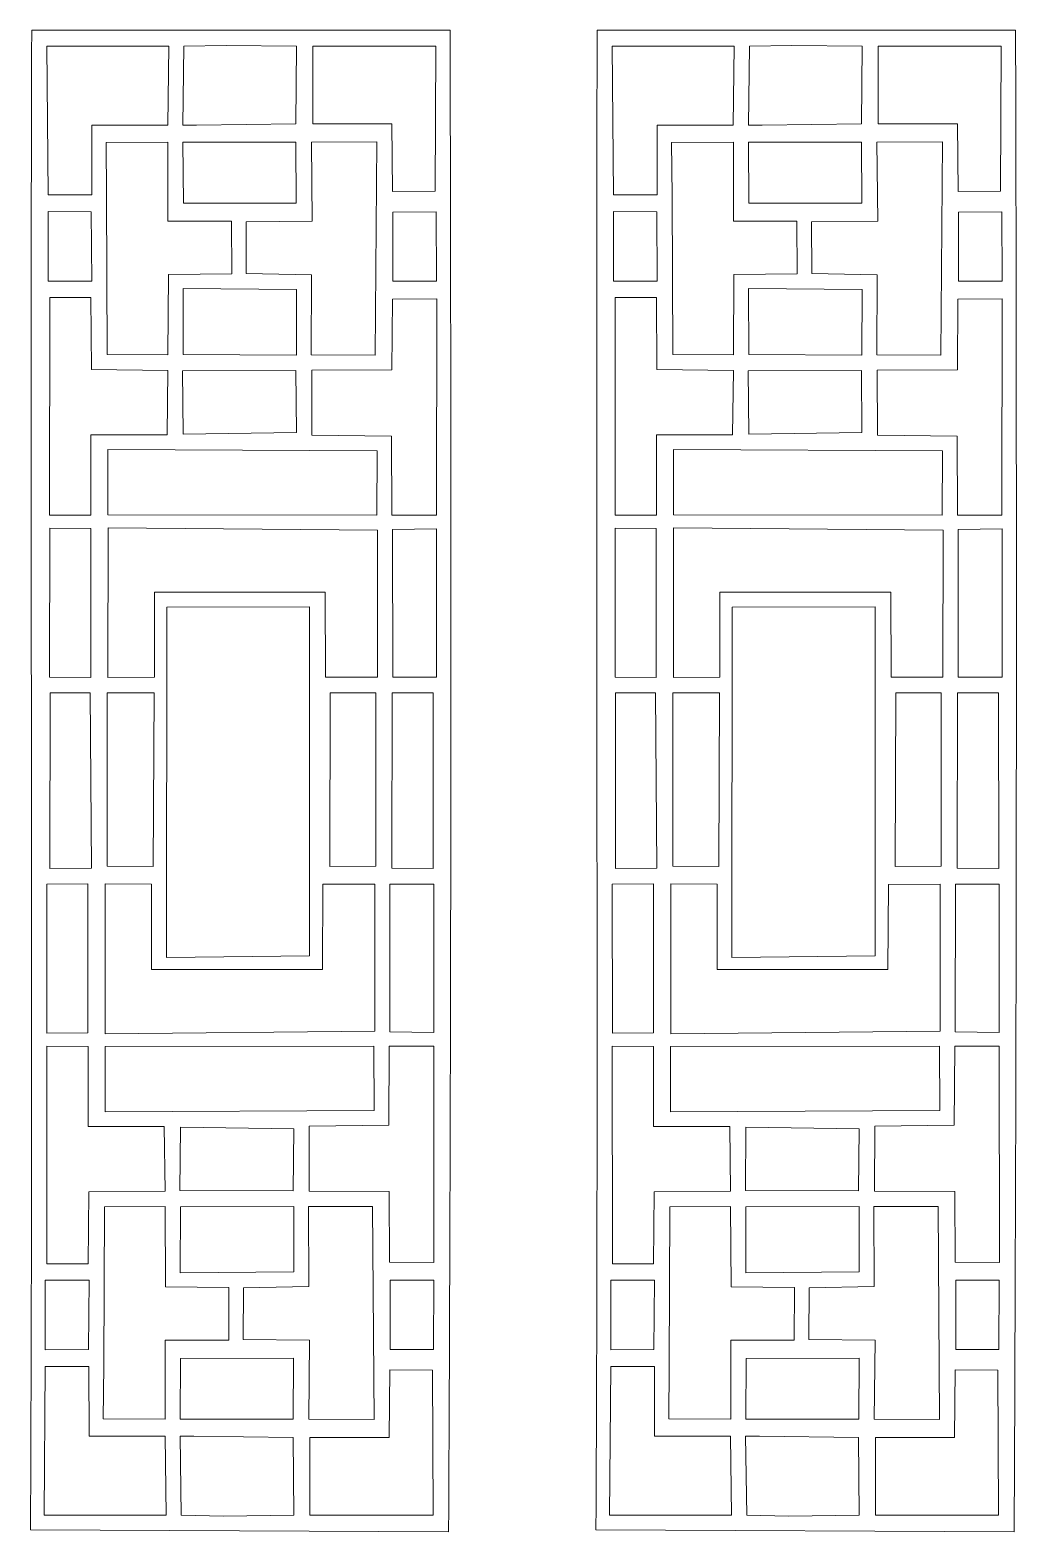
# Model space of a CAD drawing. Header units: centimetres. Extents: x 1.8 to 14.3, y -9.5 to 9.5.
import ezdxf

# ---------------------------------------------------------------- set-up
doc = ezdxf.new("R2010")
doc.units = ezdxf.units.CM
doc.header["$MEASUREMENT"] = 0
doc.layers.add('layer 1', color=7, linetype='Continuous')

msp = doc.modelspace()

# ---------------------------------------------------------------- linework, layer by layer
at = {"layer": 'layer 1', "color": 250, "lineweight": 9}
for points, knots in [([(7.16257, 9.50001), (7.18022, 3.15944), (7.17598, -3.15947), (7.14461, -9.5), (7.14461, -9.5), (7.14461, -9.5), (1.85394, -9.47351), (1.85394, -9.47351), (1.85394, -9.47351), (1.88649, -3.16432), (1.84813, 3.18436), (1.86904, 9.49762), (1.86904, 9.49762), (1.86904, 9.49762), (7.16257, 9.50001), (7.16257, 9.50001)], [0, 0, 0, 0, 0.2, 0.2, 0.2, 0.2, 0.4, 0.4, 0.4, 0.4, 0.6, 0.6, 0.6, 0.6, 1, 1, 1, 1]), ([(14.31757, 9.5), (14.33522, 3.15943), (14.33098, -3.15948), (14.29961, -9.50001), (14.29961, -9.50001), (14.29961, -9.50001), (9.00894, -9.47352), (9.00894, -9.47352), (9.00894, -9.47352), (9.04149, -3.16433), (9.00313, 3.18435), (9.02404, 9.49761), (9.02404, 9.49761), (9.02404, 9.49761), (14.31757, 9.5), (14.31757, 9.5)], [0, 0, 0, 0, 0.2, 0.2, 0.2, 0.2, 0.4, 0.4, 0.4, 0.4, 0.6, 0.6, 0.6, 0.6, 1, 1, 1, 1]), ([(3.59104, 8.29595), (3.59104, 8.29595), (2.62984, 8.29506), (2.62984, 8.29506), (2.62984, 8.29506), (2.62984, 8.29506), (2.62886, 7.41616), (2.62886, 7.41616), (2.62886, 7.41616), (2.62886, 7.41616), (2.07677, 7.41698), (2.07677, 7.41698), (2.07677, 7.41698), (2.07677, 7.41698), (2.06019, 9.29586), (2.06019, 9.29586), (2.06019, 9.29586), (2.06019, 9.29586), (3.604, 9.29665), (3.604, 9.29665), (3.604, 9.29665), (3.604, 9.29665), (3.59104, 8.29595), (3.59104, 8.29595)], [0, 0, 0, 0, 0.14285714, 0.14285714, 0.14285714, 0.14285714, 0.28571429, 0.28571429, 0.28571429, 0.28571429, 0.42857143, 0.42857143, 0.42857143, 0.42857143, 0.57142857, 0.57142857, 0.57142857, 0.57142857, 0.71428571, 0.71428571, 0.71428571, 0.71428571, 1, 1, 1, 1]), ([(3.95606, 8.29719), (3.95606, 8.29719), (3.78201, 8.29563), (3.78201, 8.29563), (3.78201, 8.29563), (3.78201, 8.29563), (3.7957, 9.29636), (3.7957, 9.29636), (3.7957, 9.29636), (3.7957, 9.29636), (4.32982, 9.30638), (4.32982, 9.30638), (4.32982, 9.30638), (4.32982, 9.30638), (5.22014, 9.2957), (5.22014, 9.2957), (5.22014, 9.2957), (5.22014, 9.2957), (5.21173, 8.31151), (5.21173, 8.31151), (5.21173, 8.31151), (5.21173, 8.31151), (3.95606, 8.29719), (3.95606, 8.29719)], [0, 0, 0, 0, 0.14285714, 0.14285714, 0.14285714, 0.14285714, 0.28571429, 0.28571429, 0.28571429, 0.28571429, 0.42857143, 0.42857143, 0.42857143, 0.42857143, 0.57142857, 0.57142857, 0.57142857, 0.57142857, 0.71428571, 0.71428571, 0.71428571, 0.71428571, 1, 1, 1, 1]), ([(6.98227, 9.29684), (6.98227, 9.29684), (6.97345, 7.46002), (6.97345, 7.46002), (6.97345, 7.46002), (6.97345, 7.46002), (6.43517, 7.45726), (6.43517, 7.45726), (6.43517, 7.45726), (6.43517, 7.45726), (6.42697, 8.3117), (6.42697, 8.3117), (6.42697, 8.3117), (6.42697, 8.3117), (5.42515, 8.31281), (5.42515, 8.31281), (5.42515, 8.31281), (5.42515, 8.31281), (5.42477, 9.29511), (5.42477, 9.29511), (5.42477, 9.29511), (5.42477, 9.29511), (6.98227, 9.29684), (6.98227, 9.29684)], [0, 0, 0, 0, 0.14285714, 0.14285714, 0.14285714, 0.14285714, 0.28571429, 0.28571429, 0.28571429, 0.28571429, 0.42857143, 0.42857143, 0.42857143, 0.42857143, 0.57142857, 0.57142857, 0.57142857, 0.57142857, 0.71428571, 0.71428571, 0.71428571, 0.71428571, 1, 1, 1, 1]), ([(4.40013, 6.41401), (4.40013, 6.41401), (3.59905, 6.40687), (3.59905, 6.40687), (3.59905, 6.40687), (3.59905, 6.40687), (3.59276, 5.39222), (3.59276, 5.39222), (3.59276, 5.39222), (3.59276, 5.39222), (2.82473, 5.39411), (2.82473, 5.39411), (2.82473, 5.39411), (2.82473, 5.39411), (2.81572, 7.40577), (2.81572, 7.40577), (2.81572, 7.40577), (2.81572, 7.40577), (2.80992, 8.07735), (2.80992, 8.07735), (2.80992, 8.07735), (2.80992, 8.07735), (3.59303, 8.08031), (3.59303, 8.08031), (3.59303, 8.08031), (3.59303, 8.08031), (3.59319, 7.08025), (3.59319, 7.08025), (3.59319, 7.08025), (3.59319, 7.08025), (4.39694, 7.08067), (4.39694, 7.08067), (4.39694, 7.08067), (4.39694, 7.08067), (4.40013, 6.41401), (4.40013, 6.41401)], [0, 0, 0, 0, 0.1, 0.1, 0.1, 0.1, 0.2, 0.2, 0.2, 0.2, 0.3, 0.3, 0.3, 0.3, 0.4, 0.4, 0.4, 0.4, 0.5, 0.5, 0.5, 0.5, 0.6, 0.6, 0.6, 0.6, 0.7, 0.7, 0.7, 0.7, 0.8, 0.8, 0.8, 0.8, 1, 1, 1, 1]), ([(3.78864, 7.31162), (3.78864, 7.31162), (3.78347, 8.08049), (3.78347, 8.08049), (3.78347, 8.08049), (3.78347, 8.08049), (5.21302, 8.0818), (5.21302, 8.0818), (5.21302, 8.0818), (5.21302, 8.0818), (5.21678, 7.3115), (5.21678, 7.3115), (5.21678, 7.3115), (5.21678, 7.3115), (3.78864, 7.31162), (3.78864, 7.31162)], [0, 0, 0, 0, 0.2, 0.2, 0.2, 0.2, 0.4, 0.4, 0.4, 0.4, 0.6, 0.6, 0.6, 0.6, 1, 1, 1, 1]), ([(5.40622, 5.39041), (5.40622, 5.39041), (5.40969, 6.40488), (5.40969, 6.40488), (5.40969, 6.40488), (5.40969, 6.40488), (4.58452, 6.41805), (4.58452, 6.41805), (4.58452, 6.41805), (4.58452, 6.41805), (4.58117, 7.07434), (4.58117, 7.07434), (4.58117, 7.07434), (4.58117, 7.07434), (5.41927, 7.08042), (5.41927, 7.08042), (5.41927, 7.08042), (5.41927, 7.08042), (5.40895, 8.08194), (5.40895, 8.08194), (5.40895, 8.08194), (5.40895, 8.08194), (6.23675, 8.08608), (6.23675, 8.08608), (6.23675, 8.08608), (6.23675, 8.08608), (6.21627, 5.38873), (6.21627, 5.38873), (6.21627, 5.38873), (6.21627, 5.38873), (5.40622, 5.39041), (5.40622, 5.39041)], [0, 0, 0, 0, 0.11111111, 0.11111111, 0.11111111, 0.11111111, 0.22222222, 0.22222222, 0.22222222, 0.22222222, 0.33333333, 0.33333333, 0.33333333, 0.33333333, 0.44444444, 0.44444444, 0.44444444, 0.44444444, 0.55555556, 0.55555556, 0.55555556, 0.55555556, 0.66666667, 0.66666667, 0.66666667, 0.66666667, 0.77777778, 0.77777778, 0.77777778, 0.77777778, 1, 1, 1, 1]), ([(2.07561, 7.20326), (2.07561, 7.20326), (2.62171, 7.1993), (2.62171, 7.1993), (2.62171, 7.1993), (2.62171, 7.1993), (2.62952, 6.32333), (2.62952, 6.32333), (2.62952, 6.32333), (2.62952, 6.32333), (2.07591, 6.32458), (2.07591, 6.32458), (2.07591, 6.32458), (2.07591, 6.32458), (2.07561, 7.20326), (2.07561, 7.20326)], [0, 0, 0, 0, 0.2, 0.2, 0.2, 0.2, 0.4, 0.4, 0.4, 0.4, 0.6, 0.6, 0.6, 0.6, 1, 1, 1, 1]), ([(6.99137, 6.32295), (6.99137, 6.32295), (6.43979, 6.32121), (6.43979, 6.32121), (6.43979, 6.32121), (6.43979, 6.32121), (6.44049, 7.19773), (6.44049, 7.19773), (6.44049, 7.19773), (6.44049, 7.19773), (6.98671, 7.20012), (6.98671, 7.20012), (6.98671, 7.20012), (6.98671, 7.20012), (6.99137, 6.32295), (6.99137, 6.32295)], [0, 0, 0, 0, 0.2, 0.2, 0.2, 0.2, 0.4, 0.4, 0.4, 0.4, 0.6, 0.6, 0.6, 0.6, 1, 1, 1, 1]), ([(2.09485, 3.36458), (2.09485, 3.36458), (2.09725, 6.11753), (2.09725, 6.11753), (2.09725, 6.11753), (2.09725, 6.11753), (2.61738, 6.11806), (2.61738, 6.11806), (2.61738, 6.11806), (2.61738, 6.11806), (2.62512, 5.20567), (2.62512, 5.20567), (2.62512, 5.20567), (2.62512, 5.20567), (3.59244, 5.19476), (3.59244, 5.19476), (3.59244, 5.19476), (3.59244, 5.19476), (3.58154, 4.37718), (3.58154, 4.37718), (3.58154, 4.37718), (3.58154, 4.37718), (2.6183, 4.37793), (2.6183, 4.37793), (2.6183, 4.37793), (2.6183, 4.37793), (2.61747, 3.36487), (2.61747, 3.36487), (2.61747, 3.36487), (2.61747, 3.36487), (2.09485, 3.36458), (2.09485, 3.36458)], [0, 0, 0, 0, 0.11111111, 0.11111111, 0.11111111, 0.11111111, 0.22222222, 0.22222222, 0.22222222, 0.22222222, 0.33333333, 0.33333333, 0.33333333, 0.33333333, 0.44444444, 0.44444444, 0.44444444, 0.44444444, 0.55555556, 0.55555556, 0.55555556, 0.55555556, 0.66666667, 0.66666667, 0.66666667, 0.66666667, 0.77777778, 0.77777778, 0.77777778, 0.77777778, 1, 1, 1, 1]), ([(3.78611, 5.39376), (3.78611, 5.39376), (3.78398, 6.2304), (3.78398, 6.2304), (3.78398, 6.2304), (3.78398, 6.2304), (5.22082, 6.21661), (5.22082, 6.21661), (5.22082, 6.21661), (5.22082, 6.21661), (5.2193, 5.38874), (5.2193, 5.38874), (5.2193, 5.38874), (5.2193, 5.38874), (3.78611, 5.39376), (3.78611, 5.39376)], [0, 0, 0, 0, 0.2, 0.2, 0.2, 0.2, 0.4, 0.4, 0.4, 0.4, 0.6, 0.6, 0.6, 0.6, 1, 1, 1, 1]), ([(6.99085, 3.36368), (6.99085, 3.36368), (6.42763, 3.36097), (6.42763, 3.36097), (6.42763, 3.36097), (6.42763, 3.36097), (6.42263, 4.36269), (6.42263, 4.36269), (6.42263, 4.36269), (6.42263, 4.36269), (5.41526, 4.37571), (5.41526, 4.37571), (5.41526, 4.37571), (5.41526, 4.37571), (5.41288, 5.1955), (5.41288, 5.1955), (5.41288, 5.1955), (5.41288, 5.1955), (6.42782, 5.20285), (6.42782, 5.20285), (6.42782, 5.20285), (6.42782, 5.20285), (6.43252, 6.09388), (6.43252, 6.09388), (6.43252, 6.09388), (6.43252, 6.09388), (6.99328, 6.09888), (6.99328, 6.09888), (6.99328, 6.09888), (6.99328, 6.09888), (6.99085, 3.36368), (6.99085, 3.36368)], [0, 0, 0, 0, 0.11111111, 0.11111111, 0.11111111, 0.11111111, 0.22222222, 0.22222222, 0.22222222, 0.22222222, 0.33333333, 0.33333333, 0.33333333, 0.33333333, 0.44444444, 0.44444444, 0.44444444, 0.44444444, 0.55555556, 0.55555556, 0.55555556, 0.55555556, 0.66666667, 0.66666667, 0.66666667, 0.66666667, 0.77777778, 0.77777778, 0.77777778, 0.77777778, 1, 1, 1, 1]), ([(3.78616, 4.3879), (3.78616, 4.3879), (3.77902, 5.18897), (3.77902, 5.18897), (3.77902, 5.18897), (3.77902, 5.18897), (5.21215, 5.19285), (5.21215, 5.19285), (5.21215, 5.19285), (5.21215, 5.19285), (5.21913, 4.40957), (5.21913, 4.40957), (5.21913, 4.40957), (5.21913, 4.40957), (3.78616, 4.3879), (3.78616, 4.3879)], [0, 0, 0, 0, 0.2, 0.2, 0.2, 0.2, 0.4, 0.4, 0.4, 0.4, 0.6, 0.6, 0.6, 0.6, 1, 1, 1, 1]), ([(2.83376, 3.36631), (2.83376, 3.36631), (2.83376, 4.19237), (2.83376, 4.19237), (2.83376, 4.19237), (2.83376, 4.19237), (6.23831, 4.17822), (6.23831, 4.17822), (6.23831, 4.17822), (6.23831, 4.17822), (6.23503, 3.36454), (6.23503, 3.36454), (6.23503, 3.36454), (6.23503, 3.36454), (2.83376, 3.36631), (2.83376, 3.36631)], [0, 0, 0, 0, 0.2, 0.2, 0.2, 0.2, 0.4, 0.4, 0.4, 0.4, 0.6, 0.6, 0.6, 0.6, 1, 1, 1, 1]), ([(2.61656, 1.31012), (2.61656, 1.31012), (2.09528, 1.31402), (2.09528, 1.31402), (2.09528, 1.31402), (2.09528, 1.31402), (2.09659, 3.19786), (2.09659, 3.19786), (2.09659, 3.19786), (2.09659, 3.19786), (2.616, 3.1949), (2.616, 3.1949), (2.616, 3.1949), (2.616, 3.1949), (2.61656, 1.31012), (2.61656, 1.31012)], [0, 0, 0, 0, 0.2, 0.2, 0.2, 0.2, 0.4, 0.4, 0.4, 0.4, 0.6, 0.6, 0.6, 0.6, 1, 1, 1, 1]), ([(5.58827, 1.31527), (5.58827, 1.31527), (5.58331, 2.39057), (5.58331, 2.39057), (5.58331, 2.39057), (5.58331, 2.39057), (3.42121, 2.39071), (3.42121, 2.39071), (3.42121, 2.39071), (3.42121, 2.39071), (3.42184, 1.31246), (3.42184, 1.31246), (3.42184, 1.31246), (3.42184, 1.31246), (2.83404, 1.31093), (2.83404, 1.31093), (2.83404, 1.31093), (2.83404, 1.31093), (2.83535, 3.20444), (2.83535, 3.20444), (2.83535, 3.20444), (2.83535, 3.20444), (6.24494, 3.17252), (6.24494, 3.17252), (6.24494, 3.17252), (6.24494, 3.17252), (6.24387, 1.31285), (6.24387, 1.31285), (6.24387, 1.31285), (6.24387, 1.31285), (5.58827, 1.31527), (5.58827, 1.31527)], [0, 0, 0, 0, 0.11111111, 0.11111111, 0.11111111, 0.11111111, 0.22222222, 0.22222222, 0.22222222, 0.22222222, 0.33333333, 0.33333333, 0.33333333, 0.33333333, 0.44444444, 0.44444444, 0.44444444, 0.44444444, 0.55555556, 0.55555556, 0.55555556, 0.55555556, 0.66666667, 0.66666667, 0.66666667, 0.66666667, 0.77777778, 0.77777778, 0.77777778, 0.77777778, 1, 1, 1, 1]), ([(6.43514, 3.18313), (6.43514, 3.18313), (6.99102, 3.18958), (6.99102, 3.18958), (6.99102, 3.18958), (6.99102, 3.18958), (6.99214, 1.31476), (6.99214, 1.31476), (6.99214, 1.31476), (6.99214, 1.31476), (6.43704, 1.31377), (6.43704, 1.31377), (6.43704, 1.31377), (6.43704, 1.31377), (6.43514, 3.18313), (6.43514, 3.18313)], [0, 0, 0, 0, 0.2, 0.2, 0.2, 0.2, 0.4, 0.4, 0.4, 0.4, 0.6, 0.6, 0.6, 0.6, 1, 1, 1, 1]), ([(3.57831, 2.19991), (3.57831, 2.19991), (3.5744, -2.23301), (3.5744, -2.23301), (3.5744, -2.23301), (3.5744, -2.23301), (5.38405, -2.21381), (5.38405, -2.21381), (5.38405, -2.21381), (5.38405, -2.21381), (5.38534, 2.20161), (5.38534, 2.20161), (5.38534, 2.20161), (5.38534, 2.20161), (3.57831, 2.19991), (3.57831, 2.19991)], [0, 0, 0, 0, 0.2, 0.2, 0.2, 0.2, 0.4, 0.4, 0.4, 0.4, 0.6, 0.6, 0.6, 0.6, 1, 1, 1, 1]), ([(2.62432, -1.10211), (2.62432, -1.10211), (2.60884, 1.11494), (2.60884, 1.11494), (2.60884, 1.11494), (2.60884, 1.11494), (2.10103, 1.11581), (2.10103, 1.11581), (2.10103, 1.11581), (2.10103, 1.11581), (2.09908, -1.10632), (2.09908, -1.10632), (2.09908, -1.10632), (2.09908, -1.10632), (2.62432, -1.10211), (2.62432, -1.10211)], [0, 0, 0, 0, 0.2, 0.2, 0.2, 0.2, 0.4, 0.4, 0.4, 0.4, 0.6, 0.6, 0.6, 0.6, 1, 1, 1, 1]), ([(3.41854, 1.11559), (3.41854, 1.11559), (2.82585, 1.11595), (2.82585, 1.11595), (2.82585, 1.11595), (2.82585, 1.11595), (2.82518, -1.07721), (2.82518, -1.07721), (2.82518, -1.07721), (2.82518, -1.07721), (3.40782, -1.08238), (3.40782, -1.08238), (3.40782, -1.08238), (3.40782, -1.08238), (3.41854, 1.11559), (3.41854, 1.11559)], [0, 0, 0, 0, 0.2, 0.2, 0.2, 0.2, 0.4, 0.4, 0.4, 0.4, 0.6, 0.6, 0.6, 0.6, 1, 1, 1, 1]), ([(5.64752, 1.1156), (5.64752, 1.1156), (6.2225, 1.11595), (6.2225, 1.11595), (6.2225, 1.11595), (6.2225, 1.11595), (6.22317, -1.07721), (6.22317, -1.07721), (6.22317, -1.07721), (6.22317, -1.07721), (5.64053, -1.08238), (5.64053, -1.08238), (5.64053, -1.08238), (5.64053, -1.08238), (5.64752, 1.1156), (5.64752, 1.1156)], [0, 0, 0, 0, 0.2, 0.2, 0.2, 0.2, 0.4, 0.4, 0.4, 0.4, 0.6, 0.6, 0.6, 0.6, 1, 1, 1, 1]), ([(6.42403, -1.10211), (6.42403, -1.10211), (6.42825, 1.11493), (6.42825, 1.11493), (6.42825, 1.11493), (6.42825, 1.11493), (6.94732, 1.11581), (6.94732, 1.11581), (6.94732, 1.11581), (6.94732, 1.11581), (6.94927, -1.10632), (6.94927, -1.10632), (6.94927, -1.10632), (6.94927, -1.10632), (6.42403, -1.10211), (6.42403, -1.10211)], [0, 0, 0, 0, 0.2, 0.2, 0.2, 0.2, 0.4, 0.4, 0.4, 0.4, 0.6, 0.6, 0.6, 0.6, 1, 1, 1, 1]), ([(2.58148, -1.30207), (2.58148, -1.30207), (2.0602, -1.30596), (2.0602, -1.30596), (2.0602, -1.30596), (2.0602, -1.30596), (2.06151, -3.1898), (2.06151, -3.1898), (2.06151, -3.1898), (2.06151, -3.1898), (2.58092, -3.18684), (2.58092, -3.18684), (2.58092, -3.18684), (2.58092, -3.18684), (2.58148, -1.30207), (2.58148, -1.30207)], [0, 0, 0, 0, 0.2, 0.2, 0.2, 0.2, 0.4, 0.4, 0.4, 0.4, 0.6, 0.6, 0.6, 0.6, 1, 1, 1, 1]), ([(5.55319, -1.30721), (5.55319, -1.30721), (5.54823, -2.38252), (5.54823, -2.38252), (5.54823, -2.38252), (5.54823, -2.38252), (3.38613, -2.38266), (3.38613, -2.38266), (3.38613, -2.38266), (3.38613, -2.38266), (3.38676, -1.30441), (3.38676, -1.30441), (3.38676, -1.30441), (3.38676, -1.30441), (2.79896, -1.30287), (2.79896, -1.30287), (2.79896, -1.30287), (2.79896, -1.30287), (2.80028, -3.19639), (2.80028, -3.19639), (2.80028, -3.19639), (2.80028, -3.19639), (6.20986, -3.16447), (6.20986, -3.16447), (6.20986, -3.16447), (6.20986, -3.16447), (6.20879, -1.30479), (6.20879, -1.30479), (6.20879, -1.30479), (6.20879, -1.30479), (5.55319, -1.30721), (5.55319, -1.30721)], [0, 0, 0, 0, 0.11111111, 0.11111111, 0.11111111, 0.11111111, 0.22222222, 0.22222222, 0.22222222, 0.22222222, 0.33333333, 0.33333333, 0.33333333, 0.33333333, 0.44444444, 0.44444444, 0.44444444, 0.44444444, 0.55555556, 0.55555556, 0.55555556, 0.55555556, 0.66666667, 0.66666667, 0.66666667, 0.66666667, 0.77777778, 0.77777778, 0.77777778, 0.77777778, 1, 1, 1, 1]), ([(6.40006, -3.17508), (6.40006, -3.17508), (6.95594, -3.18153), (6.95594, -3.18153), (6.95594, -3.18153), (6.95594, -3.18153), (6.95706, -1.30671), (6.95706, -1.30671), (6.95706, -1.30671), (6.95706, -1.30671), (6.40196, -1.30571), (6.40196, -1.30571), (6.40196, -1.30571), (6.40196, -1.30571), (6.40006, -3.17508), (6.40006, -3.17508)], [0, 0, 0, 0, 0.2, 0.2, 0.2, 0.2, 0.4, 0.4, 0.4, 0.4, 0.6, 0.6, 0.6, 0.6, 1, 1, 1, 1]), ([(2.05977, -3.35653), (2.05977, -3.35653), (2.06217, -6.10947), (2.06217, -6.10947), (2.06217, -6.10947), (2.06217, -6.10947), (2.5823, -6.11001), (2.5823, -6.11001), (2.5823, -6.11001), (2.5823, -6.11001), (2.59004, -5.19762), (2.59004, -5.19762), (2.59004, -5.19762), (2.59004, -5.19762), (3.55736, -5.1867), (3.55736, -5.1867), (3.55736, -5.1867), (3.55736, -5.1867), (3.54646, -4.36912), (3.54646, -4.36912), (3.54646, -4.36912), (3.54646, -4.36912), (2.58322, -4.36987), (2.58322, -4.36987), (2.58322, -4.36987), (2.58322, -4.36987), (2.58239, -3.35681), (2.58239, -3.35681), (2.58239, -3.35681), (2.58239, -3.35681), (2.05977, -3.35653), (2.05977, -3.35653)], [0, 0, 0, 0, 0.11111111, 0.11111111, 0.11111111, 0.11111111, 0.22222222, 0.22222222, 0.22222222, 0.22222222, 0.33333333, 0.33333333, 0.33333333, 0.33333333, 0.44444444, 0.44444444, 0.44444444, 0.44444444, 0.55555556, 0.55555556, 0.55555556, 0.55555556, 0.66666667, 0.66666667, 0.66666667, 0.66666667, 0.77777778, 0.77777778, 0.77777778, 0.77777778, 1, 1, 1, 1]), ([(2.79869, -3.35826), (2.79869, -3.35826), (2.79868, -4.18432), (2.79868, -4.18432), (2.79868, -4.18432), (2.79868, -4.18432), (6.20323, -4.17016), (6.20323, -4.17016), (6.20323, -4.17016), (6.20323, -4.17016), (6.19995, -3.35648), (6.19995, -3.35648), (6.19995, -3.35648), (6.19995, -3.35648), (2.79869, -3.35826), (2.79869, -3.35826)], [0, 0, 0, 0, 0.2, 0.2, 0.2, 0.2, 0.4, 0.4, 0.4, 0.4, 0.6, 0.6, 0.6, 0.6, 1, 1, 1, 1]), ([(6.95577, -3.35563), (6.95577, -3.35563), (6.39255, -3.35292), (6.39255, -3.35292), (6.39255, -3.35292), (6.39255, -3.35292), (6.38755, -4.35464), (6.38755, -4.35464), (6.38755, -4.35464), (6.38755, -4.35464), (5.38018, -4.36766), (5.38018, -4.36766), (5.38018, -4.36766), (5.38018, -4.36766), (5.3778, -5.18745), (5.3778, -5.18745), (5.3778, -5.18745), (5.3778, -5.18745), (6.39274, -5.19479), (6.39274, -5.19479), (6.39274, -5.19479), (6.39274, -5.19479), (6.39744, -6.08582), (6.39744, -6.08582), (6.39744, -6.08582), (6.39744, -6.08582), (6.9582, -6.09082), (6.9582, -6.09082), (6.9582, -6.09082), (6.9582, -6.09082), (6.95577, -3.35563), (6.95577, -3.35563)], [0, 0, 0, 0, 0.11111111, 0.11111111, 0.11111111, 0.11111111, 0.22222222, 0.22222222, 0.22222222, 0.22222222, 0.33333333, 0.33333333, 0.33333333, 0.33333333, 0.44444444, 0.44444444, 0.44444444, 0.44444444, 0.55555556, 0.55555556, 0.55555556, 0.55555556, 0.66666667, 0.66666667, 0.66666667, 0.66666667, 0.77777778, 0.77777778, 0.77777778, 0.77777778, 1, 1, 1, 1]), ([(3.75108, -4.37984), (3.75108, -4.37984), (3.74394, -5.18092), (3.74394, -5.18092), (3.74394, -5.18092), (3.74394, -5.18092), (5.17707, -5.1848), (5.17707, -5.1848), (5.17707, -5.1848), (5.17707, -5.1848), (5.18405, -4.40151), (5.18405, -4.40151), (5.18405, -4.40151), (5.18405, -4.40151), (3.75108, -4.37984), (3.75108, -4.37984)], [0, 0, 0, 0, 0.2, 0.2, 0.2, 0.2, 0.4, 0.4, 0.4, 0.4, 0.6, 0.6, 0.6, 0.6, 1, 1, 1, 1]), ([(4.36505, -6.40596), (4.36505, -6.40596), (3.56397, -6.39882), (3.56397, -6.39882), (3.56397, -6.39882), (3.56397, -6.39882), (3.55768, -5.38417), (3.55768, -5.38417), (3.55768, -5.38417), (3.55768, -5.38417), (2.78965, -5.38605), (2.78965, -5.38605), (2.78965, -5.38605), (2.78965, -5.38605), (2.78064, -7.39772), (2.78064, -7.39772), (2.78064, -7.39772), (2.78064, -7.39772), (2.77484, -8.06929), (2.77484, -8.06929), (2.77484, -8.06929), (2.77484, -8.06929), (3.55795, -8.07226), (3.55795, -8.07226), (3.55795, -8.07226), (3.55795, -8.07226), (3.55812, -7.0722), (3.55812, -7.0722), (3.55812, -7.0722), (3.55812, -7.0722), (4.36186, -7.07261), (4.36186, -7.07261), (4.36186, -7.07261), (4.36186, -7.07261), (4.36505, -6.40596), (4.36505, -6.40596)], [0, 0, 0, 0, 0.1, 0.1, 0.1, 0.1, 0.2, 0.2, 0.2, 0.2, 0.3, 0.3, 0.3, 0.3, 0.4, 0.4, 0.4, 0.4, 0.5, 0.5, 0.5, 0.5, 0.6, 0.6, 0.6, 0.6, 0.7, 0.7, 0.7, 0.7, 0.8, 0.8, 0.8, 0.8, 1, 1, 1, 1]), ([(3.75104, -5.3857), (3.75104, -5.3857), (3.7489, -6.22235), (3.7489, -6.22235), (3.7489, -6.22235), (3.7489, -6.22235), (5.18574, -6.20855), (5.18574, -6.20855), (5.18574, -6.20855), (5.18574, -6.20855), (5.18422, -5.38069), (5.18422, -5.38069), (5.18422, -5.38069), (5.18422, -5.38069), (3.75104, -5.3857), (3.75104, -5.3857)], [0, 0, 0, 0, 0.2, 0.2, 0.2, 0.2, 0.4, 0.4, 0.4, 0.4, 0.6, 0.6, 0.6, 0.6, 1, 1, 1, 1]), ([(5.37114, -5.38235), (5.37114, -5.38235), (5.37461, -6.39683), (5.37461, -6.39683), (5.37461, -6.39683), (5.37461, -6.39683), (4.54944, -6.41), (4.54944, -6.41), (4.54944, -6.41), (4.54944, -6.41), (4.54609, -7.06628), (4.54609, -7.06628), (4.54609, -7.06628), (4.54609, -7.06628), (5.38419, -7.07237), (5.38419, -7.07237), (5.38419, -7.07237), (5.38419, -7.07237), (5.37388, -8.07389), (5.37388, -8.07389), (5.37388, -8.07389), (5.37388, -8.07389), (6.20167, -8.07803), (6.20167, -8.07803), (6.20167, -8.07803), (6.20167, -8.07803), (6.18119, -5.38068), (6.18119, -5.38068), (6.18119, -5.38068), (6.18119, -5.38068), (5.37114, -5.38235), (5.37114, -5.38235)], [0, 0, 0, 0, 0.11111111, 0.11111111, 0.11111111, 0.11111111, 0.22222222, 0.22222222, 0.22222222, 0.22222222, 0.33333333, 0.33333333, 0.33333333, 0.33333333, 0.44444444, 0.44444444, 0.44444444, 0.44444444, 0.55555556, 0.55555556, 0.55555556, 0.55555556, 0.66666667, 0.66666667, 0.66666667, 0.66666667, 0.77777778, 0.77777778, 0.77777778, 0.77777778, 1, 1, 1, 1]), ([(2.04053, -7.19521), (2.04053, -7.19521), (2.58663, -7.19124), (2.58663, -7.19124), (2.58663, -7.19124), (2.58663, -7.19124), (2.59444, -6.31528), (2.59444, -6.31528), (2.59444, -6.31528), (2.59444, -6.31528), (2.04083, -6.31653), (2.04083, -6.31653), (2.04083, -6.31653), (2.04083, -6.31653), (2.04053, -7.19521), (2.04053, -7.19521)], [0, 0, 0, 0, 0.2, 0.2, 0.2, 0.2, 0.4, 0.4, 0.4, 0.4, 0.6, 0.6, 0.6, 0.6, 1, 1, 1, 1]), ([(6.95629, -6.3149), (6.95629, -6.3149), (6.40471, -6.31316), (6.40471, -6.31316), (6.40471, -6.31316), (6.40471, -6.31316), (6.40541, -7.18968), (6.40541, -7.18968), (6.40541, -7.18968), (6.40541, -7.18968), (6.95163, -7.19207), (6.95163, -7.19207), (6.95163, -7.19207), (6.95163, -7.19207), (6.95629, -6.3149), (6.95629, -6.3149)], [0, 0, 0, 0, 0.2, 0.2, 0.2, 0.2, 0.4, 0.4, 0.4, 0.4, 0.6, 0.6, 0.6, 0.6, 1, 1, 1, 1]), ([(3.55596, -8.2879), (3.55596, -8.2879), (2.59476, -8.28701), (2.59476, -8.28701), (2.59476, -8.28701), (2.59476, -8.28701), (2.59378, -7.4081), (2.59378, -7.4081), (2.59378, -7.4081), (2.59378, -7.4081), (2.04169, -7.40892), (2.04169, -7.40892), (2.04169, -7.40892), (2.04169, -7.40892), (2.02511, -9.28781), (2.02511, -9.28781), (2.02511, -9.28781), (2.02511, -9.28781), (3.56892, -9.2886), (3.56892, -9.2886), (3.56892, -9.2886), (3.56892, -9.2886), (3.55596, -8.2879), (3.55596, -8.2879)], [0, 0, 0, 0, 0.14285714, 0.14285714, 0.14285714, 0.14285714, 0.28571429, 0.28571429, 0.28571429, 0.28571429, 0.42857143, 0.42857143, 0.42857143, 0.42857143, 0.57142857, 0.57142857, 0.57142857, 0.57142857, 0.71428571, 0.71428571, 0.71428571, 0.71428571, 1, 1, 1, 1]), ([(3.75356, -7.30357), (3.75356, -7.30357), (3.74839, -8.07244), (3.74839, -8.07244), (3.74839, -8.07244), (3.74839, -8.07244), (5.17795, -8.07374), (5.17795, -8.07374), (5.17795, -8.07374), (5.17795, -8.07374), (5.1817, -7.30345), (5.1817, -7.30345), (5.1817, -7.30345), (5.1817, -7.30345), (3.75356, -7.30357), (3.75356, -7.30357)], [0, 0, 0, 0, 0.2, 0.2, 0.2, 0.2, 0.4, 0.4, 0.4, 0.4, 0.6, 0.6, 0.6, 0.6, 1, 1, 1, 1]), ([(6.9472, -9.28878), (6.9472, -9.28878), (6.93837, -7.45196), (6.93837, -7.45196), (6.93837, -7.45196), (6.93837, -7.45196), (6.40009, -7.44921), (6.40009, -7.44921), (6.40009, -7.44921), (6.40009, -7.44921), (6.39189, -8.30365), (6.39189, -8.30365), (6.39189, -8.30365), (6.39189, -8.30365), (5.39007, -8.30475), (5.39007, -8.30475), (5.39007, -8.30475), (5.39007, -8.30475), (5.38969, -9.28706), (5.38969, -9.28706), (5.38969, -9.28706), (5.38969, -9.28706), (6.9472, -9.28878), (6.9472, -9.28878)], [0, 0, 0, 0, 0.14285714, 0.14285714, 0.14285714, 0.14285714, 0.28571429, 0.28571429, 0.28571429, 0.28571429, 0.42857143, 0.42857143, 0.42857143, 0.42857143, 0.57142857, 0.57142857, 0.57142857, 0.57142857, 0.71428571, 0.71428571, 0.71428571, 0.71428571, 1, 1, 1, 1]), ([(3.92098, -8.28913), (3.92098, -8.28913), (3.74693, -8.28758), (3.74693, -8.28758), (3.74693, -8.28758), (3.74693, -8.28758), (3.76062, -9.28831), (3.76062, -9.28831), (3.76062, -9.28831), (3.76062, -9.28831), (4.29474, -9.29833), (4.29474, -9.29833), (4.29474, -9.29833), (4.29474, -9.29833), (5.18506, -9.28765), (5.18506, -9.28765), (5.18506, -9.28765), (5.18506, -9.28765), (5.17665, -8.30346), (5.17665, -8.30346), (5.17665, -8.30346), (5.17665, -8.30346), (3.92098, -8.28913), (3.92098, -8.28913)], [0, 0, 0, 0, 0.14285714, 0.14285714, 0.14285714, 0.14285714, 0.28571429, 0.28571429, 0.28571429, 0.28571429, 0.42857143, 0.42857143, 0.42857143, 0.42857143, 0.57142857, 0.57142857, 0.57142857, 0.57142857, 0.71428571, 0.71428571, 0.71428571, 0.71428571, 1, 1, 1, 1])]:
    msp.add_open_spline(points, degree=3, knots=knots, dxfattribs=at)
at = {"layer": 'layer 1', "color": 7, "lineweight": 9}
for points, knots in [([(10.74604, 8.29594), (10.74604, 8.29594), (9.78484, 8.29505), (9.78484, 8.29505), (9.78484, 8.29505), (9.78484, 8.29505), (9.78386, 7.41615), (9.78386, 7.41615), (9.78386, 7.41615), (9.78386, 7.41615), (9.23177, 7.41697), (9.23177, 7.41697), (9.23177, 7.41697), (9.23177, 7.41697), (9.21519, 9.29585), (9.21519, 9.29585), (9.21519, 9.29585), (9.21519, 9.29585), (10.759, 9.29664), (10.759, 9.29664), (10.759, 9.29664), (10.759, 9.29664), (10.74604, 8.29594), (10.74604, 8.29594)], [0, 0, 0, 0, 0.14285714, 0.14285714, 0.14285714, 0.14285714, 0.28571429, 0.28571429, 0.28571429, 0.28571429, 0.42857143, 0.42857143, 0.42857143, 0.42857143, 0.57142857, 0.57142857, 0.57142857, 0.57142857, 0.71428571, 0.71428571, 0.71428571, 0.71428571, 1, 1, 1, 1]), ([(11.11106, 8.29718), (11.11106, 8.29718), (10.93701, 8.29562), (10.93701, 8.29562), (10.93701, 8.29562), (10.93701, 8.29562), (10.9507, 9.29635), (10.9507, 9.29635), (10.9507, 9.29635), (10.9507, 9.29635), (11.48482, 9.30637), (11.48482, 9.30637), (11.48482, 9.30637), (11.48482, 9.30637), (12.37514, 9.29569), (12.37514, 9.29569), (12.37514, 9.29569), (12.37514, 9.29569), (12.36673, 8.3115), (12.36673, 8.3115), (12.36673, 8.3115), (12.36673, 8.3115), (11.11106, 8.29718), (11.11106, 8.29718)], [0, 0, 0, 0, 0.14285714, 0.14285714, 0.14285714, 0.14285714, 0.28571429, 0.28571429, 0.28571429, 0.28571429, 0.42857143, 0.42857143, 0.42857143, 0.42857143, 0.57142857, 0.57142857, 0.57142857, 0.57142857, 0.71428571, 0.71428571, 0.71428571, 0.71428571, 1, 1, 1, 1]), ([(14.13727, 9.29683), (14.13727, 9.29683), (14.12845, 7.46001), (14.12845, 7.46001), (14.12845, 7.46001), (14.12845, 7.46001), (13.59017, 7.45725), (13.59017, 7.45725), (13.59017, 7.45725), (13.59017, 7.45725), (13.58197, 8.31169), (13.58197, 8.31169), (13.58197, 8.31169), (13.58197, 8.31169), (12.58015, 8.3128), (12.58015, 8.3128), (12.58015, 8.3128), (12.58015, 8.3128), (12.57977, 9.2951), (12.57977, 9.2951), (12.57977, 9.2951), (12.57977, 9.2951), (14.13727, 9.29683), (14.13727, 9.29683)], [0, 0, 0, 0, 0.14285714, 0.14285714, 0.14285714, 0.14285714, 0.28571429, 0.28571429, 0.28571429, 0.28571429, 0.42857143, 0.42857143, 0.42857143, 0.42857143, 0.57142857, 0.57142857, 0.57142857, 0.57142857, 0.71428571, 0.71428571, 0.71428571, 0.71428571, 1, 1, 1, 1]), ([(11.55513, 6.414), (11.55513, 6.414), (10.75405, 6.40686), (10.75405, 6.40686), (10.75405, 6.40686), (10.75405, 6.40686), (10.74776, 5.39221), (10.74776, 5.39221), (10.74776, 5.39221), (10.74776, 5.39221), (9.97973, 5.3941), (9.97973, 5.3941), (9.97973, 5.3941), (9.97973, 5.3941), (9.97072, 7.40576), (9.97072, 7.40576), (9.97072, 7.40576), (9.97072, 7.40576), (9.96492, 8.07734), (9.96492, 8.07734), (9.96492, 8.07734), (9.96492, 8.07734), (10.74803, 8.0803), (10.74803, 8.0803), (10.74803, 8.0803), (10.74803, 8.0803), (10.74819, 7.08024), (10.74819, 7.08024), (10.74819, 7.08024), (10.74819, 7.08024), (11.55194, 7.08066), (11.55194, 7.08066), (11.55194, 7.08066), (11.55194, 7.08066), (11.55513, 6.414), (11.55513, 6.414)], [0, 0, 0, 0, 0.1, 0.1, 0.1, 0.1, 0.2, 0.2, 0.2, 0.2, 0.3, 0.3, 0.3, 0.3, 0.4, 0.4, 0.4, 0.4, 0.5, 0.5, 0.5, 0.5, 0.6, 0.6, 0.6, 0.6, 0.7, 0.7, 0.7, 0.7, 0.8, 0.8, 0.8, 0.8, 1, 1, 1, 1]), ([(10.94364, 7.31161), (10.94364, 7.31161), (10.93847, 8.08048), (10.93847, 8.08048), (10.93847, 8.08048), (10.93847, 8.08048), (12.36802, 8.08179), (12.36802, 8.08179), (12.36802, 8.08179), (12.36802, 8.08179), (12.37178, 7.31149), (12.37178, 7.31149), (12.37178, 7.31149), (12.37178, 7.31149), (10.94364, 7.31161), (10.94364, 7.31161)], [0, 0, 0, 0, 0.2, 0.2, 0.2, 0.2, 0.4, 0.4, 0.4, 0.4, 0.6, 0.6, 0.6, 0.6, 1, 1, 1, 1]), ([(12.56122, 5.3904), (12.56122, 5.3904), (12.56469, 6.40487), (12.56469, 6.40487), (12.56469, 6.40487), (12.56469, 6.40487), (11.73952, 6.41804), (11.73952, 6.41804), (11.73952, 6.41804), (11.73952, 6.41804), (11.73617, 7.07433), (11.73617, 7.07433), (11.73617, 7.07433), (11.73617, 7.07433), (12.57427, 7.08041), (12.57427, 7.08041), (12.57427, 7.08041), (12.57427, 7.08041), (12.56395, 8.08193), (12.56395, 8.08193), (12.56395, 8.08193), (12.56395, 8.08193), (13.39175, 8.08607), (13.39175, 8.08607), (13.39175, 8.08607), (13.39175, 8.08607), (13.37127, 5.38872), (13.37127, 5.38872), (13.37127, 5.38872), (13.37127, 5.38872), (12.56122, 5.3904), (12.56122, 5.3904)], [0, 0, 0, 0, 0.11111111, 0.11111111, 0.11111111, 0.11111111, 0.22222222, 0.22222222, 0.22222222, 0.22222222, 0.33333333, 0.33333333, 0.33333333, 0.33333333, 0.44444444, 0.44444444, 0.44444444, 0.44444444, 0.55555556, 0.55555556, 0.55555556, 0.55555556, 0.66666667, 0.66666667, 0.66666667, 0.66666667, 0.77777778, 0.77777778, 0.77777778, 0.77777778, 1, 1, 1, 1]), ([(9.23061, 7.20325), (9.23061, 7.20325), (9.77671, 7.19929), (9.77671, 7.19929), (9.77671, 7.19929), (9.77671, 7.19929), (9.78452, 6.32332), (9.78452, 6.32332), (9.78452, 6.32332), (9.78452, 6.32332), (9.23091, 6.32457), (9.23091, 6.32457), (9.23091, 6.32457), (9.23091, 6.32457), (9.23061, 7.20325), (9.23061, 7.20325)], [0, 0, 0, 0, 0.2, 0.2, 0.2, 0.2, 0.4, 0.4, 0.4, 0.4, 0.6, 0.6, 0.6, 0.6, 1, 1, 1, 1]), ([(14.14637, 6.32294), (14.14637, 6.32294), (13.59479, 6.3212), (13.59479, 6.3212), (13.59479, 6.3212), (13.59479, 6.3212), (13.59549, 7.19772), (13.59549, 7.19772), (13.59549, 7.19772), (13.59549, 7.19772), (14.14171, 7.20011), (14.14171, 7.20011), (14.14171, 7.20011), (14.14171, 7.20011), (14.14637, 6.32294), (14.14637, 6.32294)], [0, 0, 0, 0, 0.2, 0.2, 0.2, 0.2, 0.4, 0.4, 0.4, 0.4, 0.6, 0.6, 0.6, 0.6, 1, 1, 1, 1]), ([(9.24985, 3.36457), (9.24985, 3.36457), (9.25225, 6.11752), (9.25225, 6.11752), (9.25225, 6.11752), (9.25225, 6.11752), (9.77238, 6.11805), (9.77238, 6.11805), (9.77238, 6.11805), (9.77238, 6.11805), (9.78012, 5.20566), (9.78012, 5.20566), (9.78012, 5.20566), (9.78012, 5.20566), (10.74744, 5.19475), (10.74744, 5.19475), (10.74744, 5.19475), (10.74744, 5.19475), (10.73654, 4.37717), (10.73654, 4.37717), (10.73654, 4.37717), (10.73654, 4.37717), (9.7733, 4.37792), (9.7733, 4.37792), (9.7733, 4.37792), (9.7733, 4.37792), (9.77247, 3.36486), (9.77247, 3.36486), (9.77247, 3.36486), (9.77247, 3.36486), (9.24985, 3.36457), (9.24985, 3.36457)], [0, 0, 0, 0, 0.11111111, 0.11111111, 0.11111111, 0.11111111, 0.22222222, 0.22222222, 0.22222222, 0.22222222, 0.33333333, 0.33333333, 0.33333333, 0.33333333, 0.44444444, 0.44444444, 0.44444444, 0.44444444, 0.55555556, 0.55555556, 0.55555556, 0.55555556, 0.66666667, 0.66666667, 0.66666667, 0.66666667, 0.77777778, 0.77777778, 0.77777778, 0.77777778, 1, 1, 1, 1]), ([(10.94111, 5.39375), (10.94111, 5.39375), (10.93898, 6.23039), (10.93898, 6.23039), (10.93898, 6.23039), (10.93898, 6.23039), (12.37582, 6.2166), (12.37582, 6.2166), (12.37582, 6.2166), (12.37582, 6.2166), (12.3743, 5.38873), (12.3743, 5.38873), (12.3743, 5.38873), (12.3743, 5.38873), (10.94111, 5.39375), (10.94111, 5.39375)], [0, 0, 0, 0, 0.2, 0.2, 0.2, 0.2, 0.4, 0.4, 0.4, 0.4, 0.6, 0.6, 0.6, 0.6, 1, 1, 1, 1]), ([(14.14585, 3.36367), (14.14585, 3.36367), (13.58263, 3.36096), (13.58263, 3.36096), (13.58263, 3.36096), (13.58263, 3.36096), (13.57763, 4.36268), (13.57763, 4.36268), (13.57763, 4.36268), (13.57763, 4.36268), (12.57026, 4.3757), (12.57026, 4.3757), (12.57026, 4.3757), (12.57026, 4.3757), (12.56788, 5.19549), (12.56788, 5.19549), (12.56788, 5.19549), (12.56788, 5.19549), (13.58282, 5.20284), (13.58282, 5.20284), (13.58282, 5.20284), (13.58282, 5.20284), (13.58752, 6.09387), (13.58752, 6.09387), (13.58752, 6.09387), (13.58752, 6.09387), (14.14828, 6.09887), (14.14828, 6.09887), (14.14828, 6.09887), (14.14828, 6.09887), (14.14585, 3.36367), (14.14585, 3.36367)], [0, 0, 0, 0, 0.11111111, 0.11111111, 0.11111111, 0.11111111, 0.22222222, 0.22222222, 0.22222222, 0.22222222, 0.33333333, 0.33333333, 0.33333333, 0.33333333, 0.44444444, 0.44444444, 0.44444444, 0.44444444, 0.55555556, 0.55555556, 0.55555556, 0.55555556, 0.66666667, 0.66666667, 0.66666667, 0.66666667, 0.77777778, 0.77777778, 0.77777778, 0.77777778, 1, 1, 1, 1]), ([(10.94116, 4.38789), (10.94116, 4.38789), (10.93402, 5.18896), (10.93402, 5.18896), (10.93402, 5.18896), (10.93402, 5.18896), (12.36715, 5.19284), (12.36715, 5.19284), (12.36715, 5.19284), (12.36715, 5.19284), (12.37413, 4.40956), (12.37413, 4.40956), (12.37413, 4.40956), (12.37413, 4.40956), (10.94116, 4.38789), (10.94116, 4.38789)], [0, 0, 0, 0, 0.2, 0.2, 0.2, 0.2, 0.4, 0.4, 0.4, 0.4, 0.6, 0.6, 0.6, 0.6, 1, 1, 1, 1]), ([(9.98876, 3.3663), (9.98876, 3.3663), (9.98876, 4.19236), (9.98876, 4.19236), (9.98876, 4.19236), (9.98876, 4.19236), (13.39331, 4.17821), (13.39331, 4.17821), (13.39331, 4.17821), (13.39331, 4.17821), (13.39003, 3.36453), (13.39003, 3.36453), (13.39003, 3.36453), (13.39003, 3.36453), (9.98876, 3.3663), (9.98876, 3.3663)], [0, 0, 0, 0, 0.2, 0.2, 0.2, 0.2, 0.4, 0.4, 0.4, 0.4, 0.6, 0.6, 0.6, 0.6, 1, 1, 1, 1]), ([(9.77156, 1.31011), (9.77156, 1.31011), (9.25028, 1.31401), (9.25028, 1.31401), (9.25028, 1.31401), (9.25028, 1.31401), (9.25159, 3.19785), (9.25159, 3.19785), (9.25159, 3.19785), (9.25159, 3.19785), (9.771, 3.19489), (9.771, 3.19489), (9.771, 3.19489), (9.771, 3.19489), (9.77156, 1.31011), (9.77156, 1.31011)], [0, 0, 0, 0, 0.2, 0.2, 0.2, 0.2, 0.4, 0.4, 0.4, 0.4, 0.6, 0.6, 0.6, 0.6, 1, 1, 1, 1]), ([(12.74327, 1.31526), (12.74327, 1.31526), (12.73831, 2.39056), (12.73831, 2.39056), (12.73831, 2.39056), (12.73831, 2.39056), (10.57621, 2.3907), (10.57621, 2.3907), (10.57621, 2.3907), (10.57621, 2.3907), (10.57684, 1.31245), (10.57684, 1.31245), (10.57684, 1.31245), (10.57684, 1.31245), (9.98904, 1.31092), (9.98904, 1.31092), (9.98904, 1.31092), (9.98904, 1.31092), (9.99035, 3.20443), (9.99035, 3.20443), (9.99035, 3.20443), (9.99035, 3.20443), (13.39994, 3.17251), (13.39994, 3.17251), (13.39994, 3.17251), (13.39994, 3.17251), (13.39887, 1.31284), (13.39887, 1.31284), (13.39887, 1.31284), (13.39887, 1.31284), (12.74327, 1.31526), (12.74327, 1.31526)], [0, 0, 0, 0, 0.11111111, 0.11111111, 0.11111111, 0.11111111, 0.22222222, 0.22222222, 0.22222222, 0.22222222, 0.33333333, 0.33333333, 0.33333333, 0.33333333, 0.44444444, 0.44444444, 0.44444444, 0.44444444, 0.55555556, 0.55555556, 0.55555556, 0.55555556, 0.66666667, 0.66666667, 0.66666667, 0.66666667, 0.77777778, 0.77777778, 0.77777778, 0.77777778, 1, 1, 1, 1]), ([(13.59014, 3.18312), (13.59014, 3.18312), (14.14602, 3.18957), (14.14602, 3.18957), (14.14602, 3.18957), (14.14602, 3.18957), (14.14714, 1.31475), (14.14714, 1.31475), (14.14714, 1.31475), (14.14714, 1.31475), (13.59204, 1.31376), (13.59204, 1.31376), (13.59204, 1.31376), (13.59204, 1.31376), (13.59014, 3.18312), (13.59014, 3.18312)], [0, 0, 0, 0, 0.2, 0.2, 0.2, 0.2, 0.4, 0.4, 0.4, 0.4, 0.6, 0.6, 0.6, 0.6, 1, 1, 1, 1]), ([(10.73331, 2.1999), (10.73331, 2.1999), (10.7294, -2.23302), (10.7294, -2.23302), (10.7294, -2.23302), (10.7294, -2.23302), (12.53905, -2.21382), (12.53905, -2.21382), (12.53905, -2.21382), (12.53905, -2.21382), (12.54034, 2.2016), (12.54034, 2.2016), (12.54034, 2.2016), (12.54034, 2.2016), (10.73331, 2.1999), (10.73331, 2.1999)], [0, 0, 0, 0, 0.2, 0.2, 0.2, 0.2, 0.4, 0.4, 0.4, 0.4, 0.6, 0.6, 0.6, 0.6, 1, 1, 1, 1]), ([(9.77932, -1.10212), (9.77932, -1.10212), (9.76384, 1.11493), (9.76384, 1.11493), (9.76384, 1.11493), (9.76384, 1.11493), (9.25603, 1.1158), (9.25603, 1.1158), (9.25603, 1.1158), (9.25603, 1.1158), (9.25408, -1.10633), (9.25408, -1.10633), (9.25408, -1.10633), (9.25408, -1.10633), (9.77932, -1.10212), (9.77932, -1.10212)], [0, 0, 0, 0, 0.2, 0.2, 0.2, 0.2, 0.4, 0.4, 0.4, 0.4, 0.6, 0.6, 0.6, 0.6, 1, 1, 1, 1]), ([(10.57354, 1.11558), (10.57354, 1.11558), (9.98085, 1.11594), (9.98085, 1.11594), (9.98085, 1.11594), (9.98085, 1.11594), (9.98018, -1.07722), (9.98018, -1.07722), (9.98018, -1.07722), (9.98018, -1.07722), (10.56282, -1.08239), (10.56282, -1.08239), (10.56282, -1.08239), (10.56282, -1.08239), (10.57354, 1.11558), (10.57354, 1.11558)], [0, 0, 0, 0, 0.2, 0.2, 0.2, 0.2, 0.4, 0.4, 0.4, 0.4, 0.6, 0.6, 0.6, 0.6, 1, 1, 1, 1]), ([(12.80252, 1.11559), (12.80252, 1.11559), (13.3775, 1.11594), (13.3775, 1.11594), (13.3775, 1.11594), (13.3775, 1.11594), (13.37817, -1.07722), (13.37817, -1.07722), (13.37817, -1.07722), (13.37817, -1.07722), (12.79553, -1.08239), (12.79553, -1.08239), (12.79553, -1.08239), (12.79553, -1.08239), (12.80252, 1.11559), (12.80252, 1.11559)], [0, 0, 0, 0, 0.2, 0.2, 0.2, 0.2, 0.4, 0.4, 0.4, 0.4, 0.6, 0.6, 0.6, 0.6, 1, 1, 1, 1]), ([(13.57903, -1.10212), (13.57903, -1.10212), (13.58325, 1.11492), (13.58325, 1.11492), (13.58325, 1.11492), (13.58325, 1.11492), (14.10232, 1.1158), (14.10232, 1.1158), (14.10232, 1.1158), (14.10232, 1.1158), (14.10427, -1.10633), (14.10427, -1.10633), (14.10427, -1.10633), (14.10427, -1.10633), (13.57903, -1.10212), (13.57903, -1.10212)], [0, 0, 0, 0, 0.2, 0.2, 0.2, 0.2, 0.4, 0.4, 0.4, 0.4, 0.6, 0.6, 0.6, 0.6, 1, 1, 1, 1]), ([(9.73648, -1.30208), (9.73648, -1.30208), (9.2152, -1.30597), (9.2152, -1.30597), (9.2152, -1.30597), (9.2152, -1.30597), (9.21651, -3.18981), (9.21651, -3.18981), (9.21651, -3.18981), (9.21651, -3.18981), (9.73592, -3.18685), (9.73592, -3.18685), (9.73592, -3.18685), (9.73592, -3.18685), (9.73648, -1.30208), (9.73648, -1.30208)], [0, 0, 0, 0, 0.2, 0.2, 0.2, 0.2, 0.4, 0.4, 0.4, 0.4, 0.6, 0.6, 0.6, 0.6, 1, 1, 1, 1]), ([(12.70819, -1.30722), (12.70819, -1.30722), (12.70323, -2.38253), (12.70323, -2.38253), (12.70323, -2.38253), (12.70323, -2.38253), (10.54113, -2.38267), (10.54113, -2.38267), (10.54113, -2.38267), (10.54113, -2.38267), (10.54176, -1.30442), (10.54176, -1.30442), (10.54176, -1.30442), (10.54176, -1.30442), (9.95396, -1.30288), (9.95396, -1.30288), (9.95396, -1.30288), (9.95396, -1.30288), (9.95528, -3.1964), (9.95528, -3.1964), (9.95528, -3.1964), (9.95528, -3.1964), (13.36486, -3.16448), (13.36486, -3.16448), (13.36486, -3.16448), (13.36486, -3.16448), (13.36379, -1.3048), (13.36379, -1.3048), (13.36379, -1.3048), (13.36379, -1.3048), (12.70819, -1.30722), (12.70819, -1.30722)], [0, 0, 0, 0, 0.11111111, 0.11111111, 0.11111111, 0.11111111, 0.22222222, 0.22222222, 0.22222222, 0.22222222, 0.33333333, 0.33333333, 0.33333333, 0.33333333, 0.44444444, 0.44444444, 0.44444444, 0.44444444, 0.55555556, 0.55555556, 0.55555556, 0.55555556, 0.66666667, 0.66666667, 0.66666667, 0.66666667, 0.77777778, 0.77777778, 0.77777778, 0.77777778, 1, 1, 1, 1]), ([(13.55506, -3.17509), (13.55506, -3.17509), (14.11094, -3.18154), (14.11094, -3.18154), (14.11094, -3.18154), (14.11094, -3.18154), (14.11206, -1.30672), (14.11206, -1.30672), (14.11206, -1.30672), (14.11206, -1.30672), (13.55696, -1.30572), (13.55696, -1.30572), (13.55696, -1.30572), (13.55696, -1.30572), (13.55506, -3.17509), (13.55506, -3.17509)], [0, 0, 0, 0, 0.2, 0.2, 0.2, 0.2, 0.4, 0.4, 0.4, 0.4, 0.6, 0.6, 0.6, 0.6, 1, 1, 1, 1]), ([(9.21477, -3.35654), (9.21477, -3.35654), (9.21717, -6.10948), (9.21717, -6.10948), (9.21717, -6.10948), (9.21717, -6.10948), (9.7373, -6.11002), (9.7373, -6.11002), (9.7373, -6.11002), (9.7373, -6.11002), (9.74504, -5.19763), (9.74504, -5.19763), (9.74504, -5.19763), (9.74504, -5.19763), (10.71236, -5.18671), (10.71236, -5.18671), (10.71236, -5.18671), (10.71236, -5.18671), (10.70146, -4.36913), (10.70146, -4.36913), (10.70146, -4.36913), (10.70146, -4.36913), (9.73822, -4.36988), (9.73822, -4.36988), (9.73822, -4.36988), (9.73822, -4.36988), (9.73739, -3.35682), (9.73739, -3.35682), (9.73739, -3.35682), (9.73739, -3.35682), (9.21477, -3.35654), (9.21477, -3.35654)], [0, 0, 0, 0, 0.11111111, 0.11111111, 0.11111111, 0.11111111, 0.22222222, 0.22222222, 0.22222222, 0.22222222, 0.33333333, 0.33333333, 0.33333333, 0.33333333, 0.44444444, 0.44444444, 0.44444444, 0.44444444, 0.55555556, 0.55555556, 0.55555556, 0.55555556, 0.66666667, 0.66666667, 0.66666667, 0.66666667, 0.77777778, 0.77777778, 0.77777778, 0.77777778, 1, 1, 1, 1]), ([(9.95369, -3.35827), (9.95369, -3.35827), (9.95368, -4.18433), (9.95368, -4.18433), (9.95368, -4.18433), (9.95368, -4.18433), (13.35823, -4.17017), (13.35823, -4.17017), (13.35823, -4.17017), (13.35823, -4.17017), (13.35495, -3.35649), (13.35495, -3.35649), (13.35495, -3.35649), (13.35495, -3.35649), (9.95369, -3.35827), (9.95369, -3.35827)], [0, 0, 0, 0, 0.2, 0.2, 0.2, 0.2, 0.4, 0.4, 0.4, 0.4, 0.6, 0.6, 0.6, 0.6, 1, 1, 1, 1]), ([(14.11077, -3.35564), (14.11077, -3.35564), (13.54755, -3.35293), (13.54755, -3.35293), (13.54755, -3.35293), (13.54755, -3.35293), (13.54255, -4.35465), (13.54255, -4.35465), (13.54255, -4.35465), (13.54255, -4.35465), (12.53518, -4.36767), (12.53518, -4.36767), (12.53518, -4.36767), (12.53518, -4.36767), (12.5328, -5.18746), (12.5328, -5.18746), (12.5328, -5.18746), (12.5328, -5.18746), (13.54774, -5.1948), (13.54774, -5.1948), (13.54774, -5.1948), (13.54774, -5.1948), (13.55244, -6.08583), (13.55244, -6.08583), (13.55244, -6.08583), (13.55244, -6.08583), (14.1132, -6.09083), (14.1132, -6.09083), (14.1132, -6.09083), (14.1132, -6.09083), (14.11077, -3.35564), (14.11077, -3.35564)], [0, 0, 0, 0, 0.11111111, 0.11111111, 0.11111111, 0.11111111, 0.22222222, 0.22222222, 0.22222222, 0.22222222, 0.33333333, 0.33333333, 0.33333333, 0.33333333, 0.44444444, 0.44444444, 0.44444444, 0.44444444, 0.55555556, 0.55555556, 0.55555556, 0.55555556, 0.66666667, 0.66666667, 0.66666667, 0.66666667, 0.77777778, 0.77777778, 0.77777778, 0.77777778, 1, 1, 1, 1]), ([(10.90608, -4.37985), (10.90608, -4.37985), (10.89894, -5.18093), (10.89894, -5.18093), (10.89894, -5.18093), (10.89894, -5.18093), (12.33207, -5.18481), (12.33207, -5.18481), (12.33207, -5.18481), (12.33207, -5.18481), (12.33905, -4.40152), (12.33905, -4.40152), (12.33905, -4.40152), (12.33905, -4.40152), (10.90608, -4.37985), (10.90608, -4.37985)], [0, 0, 0, 0, 0.2, 0.2, 0.2, 0.2, 0.4, 0.4, 0.4, 0.4, 0.6, 0.6, 0.6, 0.6, 1, 1, 1, 1]), ([(11.52005, -6.40597), (11.52005, -6.40597), (10.71897, -6.39883), (10.71897, -6.39883), (10.71897, -6.39883), (10.71897, -6.39883), (10.71268, -5.38418), (10.71268, -5.38418), (10.71268, -5.38418), (10.71268, -5.38418), (9.94465, -5.38606), (9.94465, -5.38606), (9.94465, -5.38606), (9.94465, -5.38606), (9.93564, -7.39773), (9.93564, -7.39773), (9.93564, -7.39773), (9.93564, -7.39773), (9.92984, -8.0693), (9.92984, -8.0693), (9.92984, -8.0693), (9.92984, -8.0693), (10.71295, -8.07227), (10.71295, -8.07227), (10.71295, -8.07227), (10.71295, -8.07227), (10.71312, -7.07221), (10.71312, -7.07221), (10.71312, -7.07221), (10.71312, -7.07221), (11.51686, -7.07262), (11.51686, -7.07262), (11.51686, -7.07262), (11.51686, -7.07262), (11.52005, -6.40597), (11.52005, -6.40597)], [0, 0, 0, 0, 0.1, 0.1, 0.1, 0.1, 0.2, 0.2, 0.2, 0.2, 0.3, 0.3, 0.3, 0.3, 0.4, 0.4, 0.4, 0.4, 0.5, 0.5, 0.5, 0.5, 0.6, 0.6, 0.6, 0.6, 0.7, 0.7, 0.7, 0.7, 0.8, 0.8, 0.8, 0.8, 1, 1, 1, 1]), ([(10.90604, -5.38571), (10.90604, -5.38571), (10.9039, -6.22236), (10.9039, -6.22236), (10.9039, -6.22236), (10.9039, -6.22236), (12.34074, -6.20856), (12.34074, -6.20856), (12.34074, -6.20856), (12.34074, -6.20856), (12.33922, -5.3807), (12.33922, -5.3807), (12.33922, -5.3807), (12.33922, -5.3807), (10.90604, -5.38571), (10.90604, -5.38571)], [0, 0, 0, 0, 0.2, 0.2, 0.2, 0.2, 0.4, 0.4, 0.4, 0.4, 0.6, 0.6, 0.6, 0.6, 1, 1, 1, 1]), ([(12.52614, -5.38236), (12.52614, -5.38236), (12.52961, -6.39684), (12.52961, -6.39684), (12.52961, -6.39684), (12.52961, -6.39684), (11.70444, -6.41001), (11.70444, -6.41001), (11.70444, -6.41001), (11.70444, -6.41001), (11.70109, -7.06629), (11.70109, -7.06629), (11.70109, -7.06629), (11.70109, -7.06629), (12.53919, -7.07238), (12.53919, -7.07238), (12.53919, -7.07238), (12.53919, -7.07238), (12.52888, -8.0739), (12.52888, -8.0739), (12.52888, -8.0739), (12.52888, -8.0739), (13.35667, -8.07804), (13.35667, -8.07804), (13.35667, -8.07804), (13.35667, -8.07804), (13.33619, -5.38069), (13.33619, -5.38069), (13.33619, -5.38069), (13.33619, -5.38069), (12.52614, -5.38236), (12.52614, -5.38236)], [0, 0, 0, 0, 0.11111111, 0.11111111, 0.11111111, 0.11111111, 0.22222222, 0.22222222, 0.22222222, 0.22222222, 0.33333333, 0.33333333, 0.33333333, 0.33333333, 0.44444444, 0.44444444, 0.44444444, 0.44444444, 0.55555556, 0.55555556, 0.55555556, 0.55555556, 0.66666667, 0.66666667, 0.66666667, 0.66666667, 0.77777778, 0.77777778, 0.77777778, 0.77777778, 1, 1, 1, 1]), ([(9.19553, -7.19522), (9.19553, -7.19522), (9.74163, -7.19125), (9.74163, -7.19125), (9.74163, -7.19125), (9.74163, -7.19125), (9.74944, -6.31529), (9.74944, -6.31529), (9.74944, -6.31529), (9.74944, -6.31529), (9.19583, -6.31654), (9.19583, -6.31654), (9.19583, -6.31654), (9.19583, -6.31654), (9.19553, -7.19522), (9.19553, -7.19522)], [0, 0, 0, 0, 0.2, 0.2, 0.2, 0.2, 0.4, 0.4, 0.4, 0.4, 0.6, 0.6, 0.6, 0.6, 1, 1, 1, 1]), ([(14.11129, -6.31491), (14.11129, -6.31491), (13.55971, -6.31317), (13.55971, -6.31317), (13.55971, -6.31317), (13.55971, -6.31317), (13.56041, -7.18969), (13.56041, -7.18969), (13.56041, -7.18969), (13.56041, -7.18969), (14.10663, -7.19208), (14.10663, -7.19208), (14.10663, -7.19208), (14.10663, -7.19208), (14.11129, -6.31491), (14.11129, -6.31491)], [0, 0, 0, 0, 0.2, 0.2, 0.2, 0.2, 0.4, 0.4, 0.4, 0.4, 0.6, 0.6, 0.6, 0.6, 1, 1, 1, 1]), ([(10.71096, -8.28791), (10.71096, -8.28791), (9.74976, -8.28702), (9.74976, -8.28702), (9.74976, -8.28702), (9.74976, -8.28702), (9.74878, -7.40811), (9.74878, -7.40811), (9.74878, -7.40811), (9.74878, -7.40811), (9.19669, -7.40893), (9.19669, -7.40893), (9.19669, -7.40893), (9.19669, -7.40893), (9.18011, -9.28782), (9.18011, -9.28782), (9.18011, -9.28782), (9.18011, -9.28782), (10.72392, -9.28861), (10.72392, -9.28861), (10.72392, -9.28861), (10.72392, -9.28861), (10.71096, -8.28791), (10.71096, -8.28791)], [0, 0, 0, 0, 0.14285714, 0.14285714, 0.14285714, 0.14285714, 0.28571429, 0.28571429, 0.28571429, 0.28571429, 0.42857143, 0.42857143, 0.42857143, 0.42857143, 0.57142857, 0.57142857, 0.57142857, 0.57142857, 0.71428571, 0.71428571, 0.71428571, 0.71428571, 1, 1, 1, 1]), ([(10.90856, -7.30358), (10.90856, -7.30358), (10.90339, -8.07245), (10.90339, -8.07245), (10.90339, -8.07245), (10.90339, -8.07245), (12.33295, -8.07375), (12.33295, -8.07375), (12.33295, -8.07375), (12.33295, -8.07375), (12.3367, -7.30346), (12.3367, -7.30346), (12.3367, -7.30346), (12.3367, -7.30346), (10.90856, -7.30358), (10.90856, -7.30358)], [0, 0, 0, 0, 0.2, 0.2, 0.2, 0.2, 0.4, 0.4, 0.4, 0.4, 0.6, 0.6, 0.6, 0.6, 1, 1, 1, 1]), ([(14.1022, -9.28879), (14.1022, -9.28879), (14.09337, -7.45197), (14.09337, -7.45197), (14.09337, -7.45197), (14.09337, -7.45197), (13.55509, -7.44922), (13.55509, -7.44922), (13.55509, -7.44922), (13.55509, -7.44922), (13.54689, -8.30366), (13.54689, -8.30366), (13.54689, -8.30366), (13.54689, -8.30366), (12.54507, -8.30476), (12.54507, -8.30476), (12.54507, -8.30476), (12.54507, -8.30476), (12.54469, -9.28707), (12.54469, -9.28707), (12.54469, -9.28707), (12.54469, -9.28707), (14.1022, -9.28879), (14.1022, -9.28879)], [0, 0, 0, 0, 0.14285714, 0.14285714, 0.14285714, 0.14285714, 0.28571429, 0.28571429, 0.28571429, 0.28571429, 0.42857143, 0.42857143, 0.42857143, 0.42857143, 0.57142857, 0.57142857, 0.57142857, 0.57142857, 0.71428571, 0.71428571, 0.71428571, 0.71428571, 1, 1, 1, 1]), ([(11.07598, -8.28914), (11.07598, -8.28914), (10.90193, -8.28759), (10.90193, -8.28759), (10.90193, -8.28759), (10.90193, -8.28759), (10.91562, -9.28832), (10.91562, -9.28832), (10.91562, -9.28832), (10.91562, -9.28832), (11.44974, -9.29834), (11.44974, -9.29834), (11.44974, -9.29834), (11.44974, -9.29834), (12.34006, -9.28766), (12.34006, -9.28766), (12.34006, -9.28766), (12.34006, -9.28766), (12.33165, -8.30347), (12.33165, -8.30347), (12.33165, -8.30347), (12.33165, -8.30347), (11.07598, -8.28914), (11.07598, -8.28914)], [0, 0, 0, 0, 0.14285714, 0.14285714, 0.14285714, 0.14285714, 0.28571429, 0.28571429, 0.28571429, 0.28571429, 0.42857143, 0.42857143, 0.42857143, 0.42857143, 0.57142857, 0.57142857, 0.57142857, 0.57142857, 0.71428571, 0.71428571, 0.71428571, 0.71428571, 1, 1, 1, 1])]:
    msp.add_open_spline(points, degree=3, knots=knots, dxfattribs=at)

doc.saveas('drawing.dxf')
